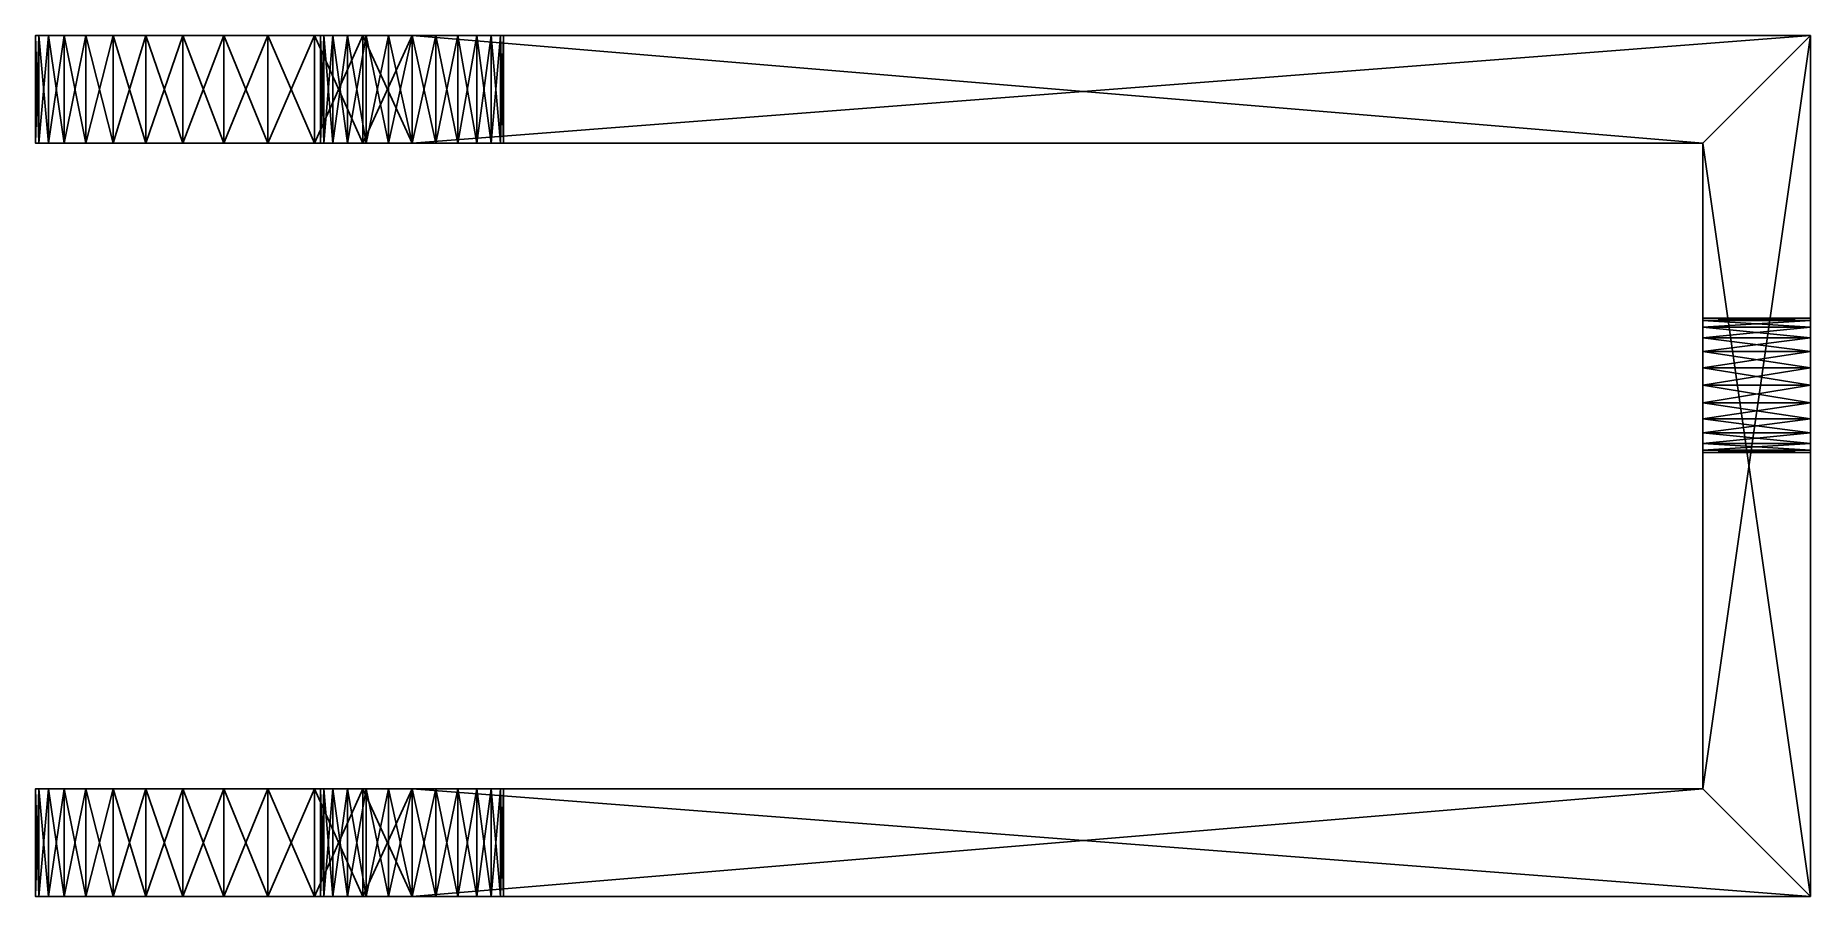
# Model space of a CAD drawing. Extents: x 0 to 33, y 0 to 16.
import ezdxf

# ---------------------------------------------------------------- set-up
doc = ezdxf.new("R2010")
doc.units = 0
doc.header["$LTSCALE"] = 25.4
doc.layers.get('0').update_dxf_attribs({"color": 13, "linetype": 'CONTINUOUS'})

msp = doc.modelspace()

# ---------------------------------------------------------------- linework, layer by layer
at = {"color": 0}
for p, q in [((0, 16, 7), (0, 14, 7)), ((0, 16, 7), (0, 14, 7)), ((0.06, 16, 7.914), (0.06, 14, 7.914)), ((0.06, 16, 6.086), (0.06, 14, 6.086)), ((0.06, 16, 7.914), (0.06, 14, 7.914)), ((0.06, 16, 6.086), (0.06, 14, 6.086)), ((0.239, 16, 8.812), (0.239, 14, 8.812)), ((0.239, 16, 8.812), (0.239, 14, 8.812)), ((0.239, 16, 5.188), (0.239, 14, 5.188)), ((0.239, 16, 5.188), (0.239, 14, 5.188)), ((0.533, 16, 9.679), (0.533, 14, 9.679)), ((0.533, 16, 9.679), (0.533, 14, 9.679)), ((0.533, 16, 4.321), (0.533, 14, 4.321)), ((0.533, 16, 4.321), (0.533, 14, 4.321)), ((0.938, 16, 10.5), (0.938, 14, 10.5)), ((0.938, 16, 3.5), (0.938, 14, 3.5)), ((0.938, 16, 10.5), (0.938, 14, 10.5)), ((0.938, 16, 3.5), (0.938, 14, 3.5)), ((1.447, 16, 11.261), (1.447, 14, 11.261)), ((1.447, 16, 11.261), (1.447, 14, 11.261)), ((1.447, 16, 2.739), (1.447, 14, 2.739)), ((1.447, 16, 2.739), (1.447, 14, 2.739)), ((2.05, 16, 11.95), (2.05, 14, 11.95)), ((2.05, 16, 11.95), (2.05, 14, 11.95)), ((2.05, 16, 2.05), (2.05, 14, 2.05)), ((2.05, 16, 2.05), (2.05, 14, 2.05)), ((2.739, 16, 12.553), (2.739, 14, 12.553)), ((2.739, 16, 12.553), (2.739, 14, 12.553)), ((2.739, 16, 1.447), (2.739, 14, 1.447)), ((2.739, 16, 1.447), (2.739, 14, 1.447)), ((3.5, 16, 13.062), (3.5, 14, 13.062)), ((3.5, 16, 13.062), (3.5, 14, 13.062)), ((3.5, 16, 0.938), (3.5, 14, 0.938)), ((3.5, 16, 0.938), (3.5, 14, 0.938)), ((4.321, 16, 13.467), (4.321, 14, 13.467)), ((4.321, 16, 13.467), (4.321, 14, 13.467)), ((4.321, 16, 0.533), (4.321, 14, 0.533)), ((4.321, 16, 0.533), (4.321, 14, 0.533)), ((5.188, 16, 13.761), (5.188, 14, 13.761)), ((5.188, 16, 13.761), (5.188, 14, 13.761)), ((5.188, 16, 0.239), (5.188, 14, 0.239)), ((5.188, 16, 0.239), (5.188, 14, 0.239)), ((5.3, 16, 7), (5.3, 14, 7)), ((5.3, 16, 7), (5.3, 14, 7)), ((5.358, 16, 6.56), (5.358, 14, 6.56)), ((5.358, 16, 7.44), (5.358, 14, 7.44)), ((5.358, 16, 7.44), (5.358, 14, 7.44)), ((5.358, 16, 6.56), (5.358, 14, 6.56)), ((5.528, 16, 7.85), (5.528, 14, 7.85)), ((5.528, 16, 7.85), (5.528, 14, 7.85)), ((5.528, 16, 6.15), (5.528, 14, 6.15)), ((5.528, 16, 6.15), (5.528, 14, 6.15)), ((5.798, 16, 8.202), (5.798, 14, 8.202)), ((5.798, 16, 8.202), (5.798, 14, 8.202)), ((5.798, 16, 5.798), (5.798, 14, 5.798)), ((5.798, 16, 5.798), (5.798, 14, 5.798)), ((6.086, 16, 13.94), (6.086, 14, 13.94)), ((6.086, 16, 13.94), (6.086, 14, 13.94)), ((6.086, 16, 0.06), (6.086, 14, 0.06)), ((6.086, 16, 0.06), (6.086, 14, 0.06)), ((6.15, 16, 8.472), (6.15, 14, 8.472)), ((6.15, 16, 5.528), (6.15, 14, 5.528)), ((6.15, 16, 8.472), (6.15, 14, 8.472)), ((6.15, 16, 5.528), (6.15, 14, 5.528)), ((6.56, 16, 5.358), (6.56, 14, 5.358)), ((6.56, 16, 8.642), (6.56, 14, 8.642)), ((6.56, 16, 5.358), (6.56, 14, 5.358)), ((6.56, 16, 8.642), (6.56, 14, 8.642)), ((7, 16, 14), (7, 14, 14)), ((7, 16), (7, 14)), ((7, 16), (33, 16)), ((7, 16), (7, 14)), ((7, 16, 5.3), (7, 14, 5.3)), ((7, 16, 8.7), (7, 14, 8.7)), ((7, 16, 14), (33, 16, 14)), ((7, 16), (33, 16)), ((7, 16, 8.7), (7, 14, 8.7)), ((7, 16, 5.3), (7, 14, 5.3)), ((7, 16, 14), (33, 16, 14)), ((7, 16, 14), (7, 14, 14)), ((7.44, 16, 8.642), (7.44, 14, 8.642)), ((7.44, 16, 8.642), (7.44, 14, 8.642)), ((7.44, 16, 5.358), (7.44, 14, 5.358)), ((7.44, 16, 5.358), (7.44, 14, 5.358)), ((7.85, 16, 8.472), (7.85, 14, 8.472)), ((7.85, 16, 8.472), (7.85, 14, 8.472)), ((7.85, 16, 5.528), (7.85, 14, 5.528)), ((7.85, 16, 5.528), (7.85, 14, 5.528)), ((8.202, 16, 8.202), (8.202, 14, 8.202)), ((8.202, 16, 5.798), (8.202, 14, 5.798)), ((8.202, 16, 5.798), (8.202, 14, 5.798)), ((8.202, 16, 8.202), (8.202, 14, 8.202)), ((8.472, 16, 7.85), (8.472, 14, 7.85)), ((8.472, 16, 6.15), (8.472, 14, 6.15)), ((8.472, 16, 6.15), (8.472, 14, 6.15)), ((8.472, 16, 7.85), (8.472, 14, 7.85)), ((8.642, 16, 7.44), (8.642, 14, 7.44)), ((8.642, 16, 7.44), (8.642, 14, 7.44)), ((8.642, 16, 6.56), (8.642, 14, 6.56)), ((8.642, 16, 6.56), (8.642, 14, 6.56)), ((8.7, 16, 7), (8.7, 14, 7)), ((8.7, 16, 7), (8.7, 14, 7)), ((33, 16), (33, 0)), ((33, 16, 14), (33, 9.5, 14)), ((33, 16), (33, 0)), ((33, 16), (33, 16, 14)), ((33, 16), (33, 16, 14)), ((33, 16, 14), (33, 9.5, 14)), ((31, 14), (7, 14)), ((31, 14), (7, 14)), ((31, 14, 14), (7, 14, 14)), ((31, 14, 14), (7, 14, 14)), ((31, 2), (31, 14)), ((31, 14), (31, 14, 14)), ((31, 2), (31, 14)), ((31, 2, 14), (31, 14, 14)), ((31, 14), (31, 14, 14)), ((31, 2, 14), (31, 14, 14)), ((33, 10.75, 7), (31, 10.75, 7)), ((33, 10.75, 7), (31, 10.75, 7)), ((33, 10.707, 6.676), (31, 10.707, 6.676)), ((33, 10.707, 7.324), (31, 10.707, 7.324)), ((33, 10.707, 7.324), (31, 10.707, 7.324)), ((33, 10.707, 6.676), (31, 10.707, 6.676)), ((33, 10.583, 7.625), (31, 10.583, 7.625)), ((33, 10.583, 6.375), (31, 10.583, 6.375)), ((33, 10.583, 7.625), (31, 10.583, 7.625)), ((33, 10.583, 6.375), (31, 10.583, 6.375)), ((33, 10.384, 7.884), (31, 10.384, 7.884)), ((33, 10.384, 7.884), (31, 10.384, 7.884)), ((33, 10.384, 6.116), (31, 10.384, 6.116)), ((33, 10.384, 6.116), (31, 10.384, 6.116)), ((33, 10.125, 8.083), (31, 10.125, 8.083)), ((33, 10.125, 5.917), (31, 10.125, 5.917)), ((33, 10.125, 5.917), (31, 10.125, 5.917)), ((33, 10.125, 8.083), (31, 10.125, 8.083)), ((33, 9.824, 8.207), (31, 9.824, 8.207)), ((33, 9.824, 5.793), (31, 9.824, 5.793)), ((33, 9.824, 5.793), (31, 9.824, 5.793)), ((33, 9.824, 8.207), (31, 9.824, 8.207)), ((33, 9.5, 8.25), (31, 9.5, 8.25)), ((33, 9.5, 5.75), (31, 9.5, 5.75)), ((33, 9.5, 5.75), (31, 9.5, 5.75)), ((33, 9.5, 8.25), (31, 9.5, 8.25)), ((33, 9.5, 14.035), (33, 9.5, 14)), ((33, 9.5, 14), (33, 0, 14)), ((33, 9.5, 14), (33, 0, 14)), ((33, 9.176, 5.793), (31, 9.176, 5.793)), ((33, 9.176, 8.207), (31, 9.176, 8.207)), ((33, 9.176, 5.793), (31, 9.176, 5.793)), ((33, 9.176, 8.207), (31, 9.176, 8.207)), ((33, 8.875, 5.917), (31, 8.875, 5.917)), ((33, 8.875, 5.917), (31, 8.875, 5.917)), ((33, 8.875, 8.083), (31, 8.875, 8.083)), ((33, 8.875, 8.083), (31, 8.875, 8.083)), ((33, 8.616, 6.116), (31, 8.616, 6.116)), ((33, 8.616, 7.884), (31, 8.616, 7.884)), ((33, 8.616, 6.116), (31, 8.616, 6.116)), ((33, 8.616, 7.884), (31, 8.616, 7.884)), ((33, 8.417, 6.375), (31, 8.417, 6.375)), ((33, 8.417, 6.375), (31, 8.417, 6.375)), ((33, 8.417, 7.625), (31, 8.417, 7.625)), ((33, 8.417, 7.625), (31, 8.417, 7.625)), ((33, 8.293, 7.324), (31, 8.293, 7.324)), ((33, 8.293, 6.676), (31, 8.293, 6.676)), ((33, 8.293, 7.324), (31, 8.293, 7.324)), ((33, 8.293, 6.676), (31, 8.293, 6.676)), ((33, 8.25, 7), (31, 8.25, 7)), ((33, 8.25, 7), (31, 8.25, 7)), ((0, 0, 7), (0, 2, 7)), ((0, 0, 7), (0, 2, 7)), ((0.06, 0, 6.086), (0.06, 2, 6.086)), ((0.06, 0, 6.086), (0.06, 2, 6.086)), ((0.06, 0, 7.914), (0.06, 2, 7.914)), ((0.06, 0, 7.914), (0.06, 2, 7.914)), ((0.239, 0, 5.188), (0.239, 2, 5.188)), ((0.239, 0, 8.812), (0.239, 2, 8.812)), ((0.239, 0, 8.812), (0.239, 2, 8.812)), ((0.239, 0, 5.188), (0.239, 2, 5.188)), ((0.533, 0, 4.321), (0.533, 2, 4.321)), ((0.533, 0, 9.679), (0.533, 2, 9.679)), ((0.533, 0, 9.679), (0.533, 2, 9.679)), ((0.533, 0, 4.321), (0.533, 2, 4.321)), ((0.938, 0, 3.5), (0.938, 2, 3.5)), ((0.938, 0, 10.5), (0.938, 2, 10.5)), ((0.938, 0, 10.5), (0.938, 2, 10.5)), ((0.938, 0, 3.5), (0.938, 2, 3.5)), ((1.447, 0, 11.261), (1.447, 2, 11.261)), ((1.447, 0, 11.261), (1.447, 2, 11.261)), ((1.447, 0, 2.739), (1.447, 2, 2.739)), ((1.447, 0, 2.739), (1.447, 2, 2.739)), ((2.05, 0, 11.95), (2.05, 2, 11.95)), ((2.05, 0, 2.05), (2.05, 2, 2.05)), ((2.05, 0, 11.95), (2.05, 2, 11.95)), ((2.05, 0, 2.05), (2.05, 2, 2.05)), ((2.739, 0, 1.447), (2.739, 2, 1.447)), ((2.739, 0, 12.553), (2.739, 2, 12.553)), ((2.739, 0, 12.553), (2.739, 2, 12.553)), ((2.739, 0, 1.447), (2.739, 2, 1.447)), ((3.5, 0, 0.938), (3.5, 2, 0.938)), ((3.5, 0, 13.062), (3.5, 2, 13.062)), ((3.5, 0, 13.062), (3.5, 2, 13.062)), ((3.5, 0, 0.938), (3.5, 2, 0.938)), ((4.321, 0, 13.467), (4.321, 2, 13.467)), ((4.321, 0, 13.467), (4.321, 2, 13.467)), ((4.321, 0, 0.533), (4.321, 2, 0.533)), ((4.321, 0, 0.533), (4.321, 2, 0.533)), ((5.188, 0, 13.761), (5.188, 2, 13.761)), ((5.188, 0, 0.239), (5.188, 2, 0.239)), ((5.188, 0, 13.761), (5.188, 2, 13.761)), ((5.188, 0, 0.239), (5.188, 2, 0.239)), ((5.3, 0, 7), (5.3, 2, 7)), ((5.3, 0, 7), (5.3, 2, 7)), ((5.358, 0, 6.56), (5.358, 2, 6.56)), ((5.358, 0, 6.56), (5.358, 2, 6.56)), ((5.358, 0, 7.44), (5.358, 2, 7.44)), ((5.358, 0, 7.44), (5.358, 2, 7.44)), ((5.528, 0, 6.15), (5.528, 2, 6.15)), ((5.528, 0, 7.85), (5.528, 2, 7.85)), ((5.528, 0, 7.85), (5.528, 2, 7.85)), ((5.528, 0, 6.15), (5.528, 2, 6.15)), ((5.798, 0, 8.202), (5.798, 2, 8.202)), ((5.798, 0, 8.202), (5.798, 2, 8.202)), ((5.798, 0, 5.798), (5.798, 2, 5.798)), ((5.798, 0, 5.798), (5.798, 2, 5.798)), ((6.086, 0, 0.06), (6.086, 2, 0.06)), ((6.086, 0, 0.06), (6.086, 2, 0.06)), ((6.086, 0, 13.94), (6.086, 2, 13.94)), ((6.086, 0, 13.94), (6.086, 2, 13.94)), ((6.15, 0, 8.472), (6.15, 2, 8.472)), ((6.15, 0, 8.472), (6.15, 2, 8.472)), ((6.15, 0, 5.528), (6.15, 2, 5.528)), ((6.15, 0, 5.528), (6.15, 2, 5.528)), ((6.56, 0, 8.642), (6.56, 2, 8.642)), ((6.56, 0, 8.642), (6.56, 2, 8.642)), ((6.56, 0, 5.358), (6.56, 2, 5.358)), ((6.56, 0, 5.358), (6.56, 2, 5.358)), ((7, 0), (7, 2)), ((7, 2), (31, 2)), ((7, 0), (7, 2)), ((7, 0, 14), (7, 2, 14)), ((7, 0, 5.3), (7, 2, 5.3)), ((7, 0, 8.7), (7, 2, 8.7)), ((7, 2), (31, 2)), ((7, 2, 14), (31, 2, 14)), ((7, 0, 8.7), (7, 2, 8.7)), ((7, 0, 5.3), (7, 2, 5.3)), ((7, 2, 14), (31, 2, 14)), ((7, 0, 14), (7, 2, 14)), ((7.44, 0, 5.358), (7.44, 2, 5.358)), ((7.44, 0, 8.642), (7.44, 2, 8.642)), ((7.44, 0, 8.642), (7.44, 2, 8.642)), ((7.44, 0, 5.358), (7.44, 2, 5.358)), ((7.85, 0, 8.472), (7.85, 2, 8.472)), ((7.85, 0, 8.472), (7.85, 2, 8.472)), ((7.85, 0, 5.528), (7.85, 2, 5.528)), ((7.85, 0, 5.528), (7.85, 2, 5.528)), ((8.202, 0, 8.202), (8.202, 2, 8.202)), ((8.202, 0, 8.202), (8.202, 2, 8.202)), ((8.202, 0, 5.798), (8.202, 2, 5.798)), ((8.202, 0, 5.798), (8.202, 2, 5.798)), ((8.472, 0, 7.85), (8.472, 2, 7.85)), ((8.472, 0, 7.85), (8.472, 2, 7.85)), ((8.472, 0, 6.15), (8.472, 2, 6.15)), ((8.472, 0, 6.15), (8.472, 2, 6.15)), ((8.642, 0, 6.56), (8.642, 2, 6.56)), ((8.642, 0, 7.44), (8.642, 2, 7.44)), ((8.642, 0, 7.44), (8.642, 2, 7.44)), ((8.642, 0, 6.56), (8.642, 2, 6.56)), ((8.7, 0, 7), (8.7, 2, 7)), ((8.7, 0, 7), (8.7, 2, 7)), ((31, 2), (31, 2, 14)), ((31, 2), (31, 2, 14)), ((33, 0), (7, 0)), ((33, 0), (7, 0)), ((33, 0, 14), (7, 0, 14)), ((33, 0, 14), (7, 0, 14)), ((33, 0), (33, 0, 14)), ((33, 0), (33, 0, 14))]:
    msp.add_line(p, q, dxfattribs=at)
at = {"color": 0, "extrusion": (0, -1, 0)}
for centre in [(7, 7, -16), (7, 7, -16), (7, 7, -16), (7, 7, -16), (7, 7, -16), (7, 7, -16), (7, 7, -16), (7, 7, -16), (7, 7, -16), (7, 7, -16), (7, 7, -16), (7, 7, -16), (7, 7, -16), (7, 7, -16), (7, 7, -16), (7, 7, -16), (7, 7, -16), (7, 7, -16), (7, 7, -16), (7, 7, -16), (7, 7, -16), (7, 7, -16), (7, 7, -16), (7, 7, -16), (7, 7, -16), (7, 7, -14), (7, 7, -14), (7, 7, -14), (7, 7, -14), (7, 7, -14), (7, 7, -14), (7, 7, -14), (7, 7, -14), (7, 7, -14), (7, 7, -14), (7, 7, -14), (7, 7, -14), (7, 7, -14), (7, 7, -14), (7, 7, -14), (7, 7, -14), (7, 7, -14), (7, 7, -14), (7, 7, -14), (7, 7, -14), (7, 7, -14), (7, 7, -14), (7, 7, -14), (7, 7, -14), (7, 7, -14), (7, 7, -2), (7, 7, -2), (7, 7, -2), (7, 7, -2), (7, 7, -2), (7, 7, -2), (7, 7, -2), (7, 7, -2), (7, 7, -2), (7, 7, -2), (7, 7, -2), (7, 7, -2), (7, 7, -2), (7, 7, -2), (7, 7, -2), (7, 7, -2), (7, 7, -2), (7, 7, -2), (7, 7, -2), (7, 7, -2), (7, 7, -2), (7, 7, -2), (7, 7, -2), (7, 7, -2), (7, 7, -2), (7, 7), (7, 7), (7, 7), (7, 7), (7, 7), (7, 7), (7, 7), (7, 7), (7, 7), (7, 7), (7, 7), (7, 7), (7, 7), (7, 7), (7, 7), (7, 7), (7, 7), (7, 7), (7, 7), (7, 7), (7, 7), (7, 7), (7, 7), (7, 7), (7, 7)]:
    msp.add_circle(centre, 1.7, dxfattribs=at)
at = {"color": 0, "extrusion": (-1, 0, 0)}
for centre in [(-9.5, 7, -31), (-9.5, 7, -31), (-9.5, 7, -31), (-9.5, 7, -31), (-9.5, 7, -31), (-9.5, 7, -31), (-9.5, 7, -31), (-9.5, 7, -31), (-9.5, 7, -31), (-9.5, 7, -31), (-9.5, 7, -31), (-9.5, 7, -31), (-9.5, 7, -31), (-9.5, 7, -31), (-9.5, 7, -31), (-9.5, 7, -31), (-9.5, 7, -31), (-9.5, 7, -31), (-9.5, 7, -31), (-9.5, 7, -31), (-9.5, 7, -31), (-9.5, 7, -31), (-9.5, 7, -31), (-9.5, 7, -31), (-9.5, 7, -31), (-9.5, 7, -33), (-9.5, 7, -33), (-9.5, 7, -33), (-9.5, 7, -33), (-9.5, 7, -33), (-9.5, 7, -33), (-9.5, 7, -33), (-9.5, 7, -33), (-9.5, 7, -33), (-9.5, 7, -33), (-9.5, 7, -33), (-9.5, 7, -33), (-9.5, 7, -33), (-9.5, 7, -33), (-9.5, 7, -33), (-9.5, 7, -33), (-9.5, 7, -33), (-9.5, 7, -33), (-9.5, 7, -33), (-9.5, 7, -33), (-9.5, 7, -33), (-9.5, 7, -33), (-9.5, 7, -33), (-9.5, 7, -33), (-9.5, 7, -33)]:
    msp.add_circle(centre, 1.25, dxfattribs=at)
at = {"color": 0, "extrusion": (0, -1, 0)}
for centre, start, end in [((7, 7, -16), 90, 180), ((7, 7, -16), 90, 180), ((7, 7, -16), 90, 180), ((7, 7, -16), 90, 180), ((7, 7, -16), 90, 180), ((7, 7, -16), 90, 180), ((7, 7, -16), 90, 180), ((7, 7, -16), 90, 180), ((7, 7, -16), 90, 180), ((7, 7, -16), 180, 270), ((7, 7, -16), 90, 180), ((7, 7, -16), 90, 180), ((7, 7, -16), 180, 270), ((7, 7, -16), 180, 270), ((7, 7, -16), 180, 270), ((7, 7, -16), 180, 270), ((7, 7, -16), 180, 270), ((7, 7, -16), 180, 270), ((7, 7, -16), 180, 270), ((7, 7, -16), 180, 270), ((7, 7, -16), 180, 270), ((7, 7, -16), 180, 270), ((7, 7, -16), 90, 180), ((7, 7, -16), 180, 270), ((7, 7, -16), 180, 270), ((7, 7, -16), 90, 180), ((7, 7, -16), 180, 270), ((7, 7, -14), 90, 180), ((7, 7, -14), 90, 180), ((7, 7, -14), 90, 180), ((7, 7, -14), 90, 180), ((7, 7, -14), 90, 180), ((7, 7, -14), 90, 180), ((7, 7, -14), 90, 180), ((7, 7, -14), 90, 180), ((7, 7, -14), 90, 180), ((7, 7, -14), 180, 270), ((7, 7, -14), 90, 180), ((7, 7, -14), 180, 270), ((7, 7, -14), 90, 180), ((7, 7, -14), 90, 180), ((7, 7, -14), 180, 270), ((7, 7, -14), 180, 270), ((7, 7, -14), 180, 270), ((7, 7, -14), 180, 270), ((7, 7, -14), 180, 270), ((7, 7, -14), 180, 270), ((7, 7, -14), 180, 270), ((7, 7, -14), 180, 270), ((7, 7, -14), 180, 270), ((7, 7, -14), 180, 270), ((7, 7, -14), 90, 180), ((7, 7, -14), 180, 270), ((7, 7, -2), 180, 270), ((7, 7, -2), 90, 180), ((7, 7, -2), 90, 180), ((7, 7, -2), 180, 270), ((7, 7, -2), 180, 270), ((7, 7, -2), 90, 180), ((7, 7, -2), 90, 180), ((7, 7, -2), 90, 180), ((7, 7, -2), 90, 180), ((7, 7, -2), 180, 270), ((7, 7, -2), 180, 270), ((7, 7, -2), 180, 270), ((7, 7, -2), 180, 270), ((7, 7, -2), 90, 180), ((7, 7, -2), 90, 180), ((7, 7, -2), 180, 270), ((7, 7, -2), 90, 180), ((7, 7, -2), 90, 180), ((7, 7, -2), 180, 270), ((7, 7, -2), 90, 180), ((7, 7, -2), 180, 270), ((7, 7, -2), 180, 270), ((7, 7, -2), 90, 180), ((7, 7, -2), 180, 270), ((7, 7, -2), 180, 270), ((7, 7, -2), 90, 180), ((7, 7), 180, 270), ((7, 7), 90, 180), ((7, 7), 90, 180), ((7, 7), 180, 270), ((7, 7), 180, 270), ((7, 7), 90, 180), ((7, 7), 180, 270), ((7, 7), 90, 180), ((7, 7), 90, 180), ((7, 7), 90, 180), ((7, 7), 90, 180), ((7, 7), 90, 180), ((7, 7), 180, 270), ((7, 7), 180, 270), ((7, 7), 180, 270), ((7, 7), 180, 270), ((7, 7), 90, 180), ((7, 7), 90, 180), ((7, 7), 180, 270), ((7, 7), 90, 180), ((7, 7), 90, 180), ((7, 7), 180, 270), ((7, 7), 90, 180), ((7, 7), 180, 270), ((7, 7), 180, 270), ((7, 7), 90, 180), ((7, 7), 180, 270)]:
    msp.add_arc(centre, 7, start, end, dxfattribs=at)

# ---------------------------------------------------------------- meshes
at = {"color": 0}
mesh = msp.add_polyface(dxfattribs=at)
corners = [(0, 16, 7), (0.06, 14, 6.086), (0, 14, 7), (0.06, 16, 6.086)]
mesh.append_faces([[corners[k] for k in face] for face in [(0, 1, 2), (1, 0, 3)]], dxfattribs={"vtx0": -1, "color": 0})
mesh = msp.add_polyface(dxfattribs=at)
corners = [(0.06, 16, 7.914), (0, 14, 7), (0.06, 14, 7.914), (0, 16, 7)]
mesh.append_faces([[corners[k] for k in face] for face in [(0, 1, 2), (1, 0, 3)]], dxfattribs={"vtx0": -1, "color": 0})
mesh = msp.add_polyface(dxfattribs=at)
corners = [(0.06, 16, 6.086), (7, 16, 5.3), (0.239, 16, 5.188), (6.56, 16, 5.358), (6.15, 16, 5.528), (5.798, 16, 5.798), (5.528, 16, 6.15), (0, 16, 7), (5.358, 16, 6.56), (5.3, 16, 7), (0.06, 16, 7.914), (5.358, 16, 7.44), (5.528, 16, 7.85), (5.798, 16, 8.202), (0.239, 16, 8.812), (6.15, 16, 8.472), (6.56, 16, 8.642), (7, 16, 8.7), (6.086, 16, 0.06), (33, 16), (7, 16), (33, 16, 14), (5.188, 16, 0.239), (4.321, 16, 0.533), (3.5, 16, 0.938), (2.739, 16, 1.447), (2.05, 16, 2.05), (1.447, 16, 2.739), (7.44, 16, 5.358), (0.938, 16, 3.5), (0.533, 16, 4.321), (7.85, 16, 5.528), (8.202, 16, 5.798), (8.472, 16, 6.15), (8.642, 16, 6.56), (8.7, 16, 7), (8.642, 16, 7.44), (8.472, 16, 7.85), (8.202, 16, 8.202), (7.85, 16, 8.472), (7.44, 16, 8.642), (0.533, 16, 9.679), (0.938, 16, 10.5), (1.447, 16, 11.261), (2.05, 16, 11.95), (2.739, 16, 12.553), (3.5, 16, 13.062), (4.321, 16, 13.467), (5.188, 16, 13.761), (6.086, 16, 13.94), (7, 16, 14)]
mesh.append_faces([[corners[k] for k in face] for face in [(18, 19, 20), (21, 49, 50)]], dxfattribs={"vtx0": -1, "color": 0})
mesh.append_faces([[corners[k] for k in face] for face in [(0, 1, 2), (1, 0, 3), (3, 0, 4), (4, 0, 5), (5, 0, 6), (6, 7, 8), (8, 7, 9), (9, 10, 11), (11, 10, 12), (12, 10, 13), (13, 14, 15), (15, 14, 16), (16, 14, 17), (19, 18, 21), (28, 30, 1)]], dxfattribs={"vtx0": -1, "vtx1": -1, "color": 0})
mesh.append_faces([[corners[k] for k in face] for face in [(21, 27, 28), (21, 17, 14)]], dxfattribs={"vtx0": -1, "vtx1": -1, "vtx2": -1, "color": 0})
mesh.append_faces([[corners[k] for k in face] for face in [(6, 0, 7), (9, 7, 10), (13, 10, 14), (21, 18, 22), (21, 22, 23), (21, 23, 24), (21, 24, 25), (21, 25, 26), (21, 26, 27), (28, 27, 29), (28, 29, 30), (1, 30, 2), (21, 28, 31), (21, 31, 32), (21, 32, 33), (21, 33, 34), (21, 34, 35), (21, 35, 36), (21, 36, 37), (21, 37, 38), (21, 38, 39), (21, 39, 40), (21, 40, 17), (21, 14, 41), (21, 41, 42), (21, 42, 43), (21, 43, 44), (21, 44, 45), (21, 45, 46), (21, 46, 47), (21, 47, 48), (21, 48, 49)]], dxfattribs={"vtx0": -1, "vtx2": -1, "color": 0})
mesh = msp.add_polyface(dxfattribs=at)
corners = [(0.239, 16, 8.812), (0.06, 14, 7.914), (0.239, 14, 8.812), (0.06, 16, 7.914)]
mesh.append_faces([[corners[k] for k in face] for face in [(0, 1, 2), (1, 0, 3)]], dxfattribs={"vtx0": -1, "color": 0})
mesh = msp.add_polyface(dxfattribs=at)
corners = [(0.06, 16, 6.086), (0.239, 14, 5.188), (0.06, 14, 6.086), (0.239, 16, 5.188)]
mesh.append_faces([[corners[k] for k in face] for face in [(0, 1, 2), (1, 0, 3)]], dxfattribs={"vtx0": -1, "color": 0})
mesh = msp.add_polyface(dxfattribs=at)
corners = [(0.533, 16, 9.679), (0.239, 14, 8.812), (0.533, 14, 9.679), (0.239, 16, 8.812)]
mesh.append_faces([[corners[k] for k in face] for face in [(0, 1, 2), (1, 0, 3)]], dxfattribs={"vtx0": -1, "color": 0})
mesh = msp.add_polyface(dxfattribs=at)
corners = [(0.239, 16, 5.188), (0.533, 14, 4.321), (0.239, 14, 5.188), (0.533, 16, 4.321)]
mesh.append_faces([[corners[k] for k in face] for face in [(0, 1, 2), (1, 0, 3)]], dxfattribs={"vtx0": -1, "color": 0})
mesh = msp.add_polyface(dxfattribs=at)
corners = [(0.938, 16, 10.5), (0.533, 14, 9.679), (0.938, 14, 10.5), (0.533, 16, 9.679)]
mesh.append_faces([[corners[k] for k in face] for face in [(0, 1, 2), (1, 0, 3)]], dxfattribs={"vtx0": -1, "color": 0})
mesh = msp.add_polyface(dxfattribs=at)
corners = [(0.533, 16, 4.321), (0.938, 14, 3.5), (0.533, 14, 4.321), (0.938, 16, 3.5)]
mesh.append_faces([[corners[k] for k in face] for face in [(0, 1, 2), (1, 0, 3)]], dxfattribs={"vtx0": -1, "color": 0})
mesh = msp.add_polyface(dxfattribs=at)
corners = [(1.447, 16, 11.261), (0.938, 14, 10.5), (1.447, 14, 11.261), (0.938, 16, 10.5)]
mesh.append_faces([[corners[k] for k in face] for face in [(0, 1, 2), (1, 0, 3)]], dxfattribs={"vtx0": -1, "color": 0})
mesh = msp.add_polyface(dxfattribs=at)
corners = [(0.938, 16, 3.5), (1.447, 14, 2.739), (0.938, 14, 3.5), (1.447, 16, 2.739)]
mesh.append_faces([[corners[k] for k in face] for face in [(0, 1, 2), (1, 0, 3)]], dxfattribs={"vtx0": -1, "color": 0})
mesh = msp.add_polyface(dxfattribs=at)
corners = [(2.05, 16, 11.95), (1.447, 14, 11.261), (2.05, 14, 11.95), (1.447, 16, 11.261)]
mesh.append_faces([[corners[k] for k in face] for face in [(0, 1, 2), (1, 0, 3)]], dxfattribs={"vtx0": -1, "color": 0})
mesh = msp.add_polyface(dxfattribs=at)
corners = [(1.447, 16, 2.739), (2.05, 14, 2.05), (1.447, 14, 2.739), (2.05, 16, 2.05)]
mesh.append_faces([[corners[k] for k in face] for face in [(0, 1, 2), (1, 0, 3)]], dxfattribs={"vtx0": -1, "color": 0})
mesh = msp.add_polyface(dxfattribs=at)
corners = [(2.739, 14, 12.553), (2.05, 16, 11.95), (2.05, 14, 11.95), (2.739, 16, 12.553)]
mesh.append_faces([[corners[k] for k in face] for face in [(0, 1, 2), (1, 0, 3)]], dxfattribs={"vtx0": -1, "color": 0})
mesh = msp.add_polyface(dxfattribs=at)
corners = [(2.739, 16, 1.447), (2.05, 14, 2.05), (2.05, 16, 2.05), (2.739, 14, 1.447)]
mesh.append_faces([[corners[k] for k in face] for face in [(0, 1, 2), (1, 0, 3)]], dxfattribs={"vtx0": -1, "color": 0})
mesh = msp.add_polyface(dxfattribs=at)
corners = [(3.5, 14, 13.062), (2.739, 16, 12.553), (2.739, 14, 12.553), (3.5, 16, 13.062)]
mesh.append_faces([[corners[k] for k in face] for face in [(0, 1, 2), (1, 0, 3)]], dxfattribs={"vtx0": -1, "color": 0})
mesh = msp.add_polyface(dxfattribs=at)
corners = [(3.5, 16, 0.938), (2.739, 14, 1.447), (2.739, 16, 1.447), (3.5, 14, 0.938)]
mesh.append_faces([[corners[k] for k in face] for face in [(0, 1, 2), (1, 0, 3)]], dxfattribs={"vtx0": -1, "color": 0})
mesh = msp.add_polyface(dxfattribs=at)
corners = [(4.321, 14, 13.467), (3.5, 16, 13.062), (3.5, 14, 13.062), (4.321, 16, 13.467)]
mesh.append_faces([[corners[k] for k in face] for face in [(0, 1, 2), (1, 0, 3)]], dxfattribs={"vtx0": -1, "color": 0})
mesh = msp.add_polyface(dxfattribs=at)
corners = [(4.321, 16, 0.533), (3.5, 14, 0.938), (3.5, 16, 0.938), (4.321, 14, 0.533)]
mesh.append_faces([[corners[k] for k in face] for face in [(0, 1, 2), (1, 0, 3)]], dxfattribs={"vtx0": -1, "color": 0})
mesh = msp.add_polyface(dxfattribs=at)
corners = [(5.188, 14, 13.761), (4.321, 16, 13.467), (4.321, 14, 13.467), (5.188, 16, 13.761)]
mesh.append_faces([[corners[k] for k in face] for face in [(0, 1, 2), (1, 0, 3)]], dxfattribs={"vtx0": -1, "color": 0})
mesh = msp.add_polyface(dxfattribs=at)
corners = [(5.188, 16, 0.239), (4.321, 14, 0.533), (4.321, 16, 0.533), (5.188, 14, 0.239)]
mesh.append_faces([[corners[k] for k in face] for face in [(0, 1, 2), (1, 0, 3)]], dxfattribs={"vtx0": -1, "color": 0})
mesh = msp.add_polyface(dxfattribs=at)
corners = [(6.086, 14, 13.94), (5.188, 16, 13.761), (5.188, 14, 13.761), (6.086, 16, 13.94)]
mesh.append_faces([[corners[k] for k in face] for face in [(0, 1, 2), (1, 0, 3)]], dxfattribs={"vtx0": -1, "color": 0})
mesh = msp.add_polyface(dxfattribs=at)
corners = [(6.086, 16, 0.06), (5.188, 14, 0.239), (5.188, 16, 0.239), (6.086, 14, 0.06)]
mesh.append_faces([[corners[k] for k in face] for face in [(0, 1, 2), (1, 0, 3)]], dxfattribs={"vtx0": -1, "color": 0})
mesh = msp.add_polyface(dxfattribs=at)
corners = [(5.358, 16, 6.56), (5.3, 14, 7), (5.358, 14, 6.56), (5.3, 16, 7)]
mesh.append_faces([[corners[k] for k in face] for face in [(0, 1, 2), (1, 0, 3)]], dxfattribs={"vtx0": -1, "color": 0})
mesh = msp.add_polyface(dxfattribs=at)
corners = [(5.3, 16, 7), (5.358, 14, 7.44), (5.3, 14, 7), (5.358, 16, 7.44)]
mesh.append_faces([[corners[k] for k in face] for face in [(0, 1, 2), (1, 0, 3)]], dxfattribs={"vtx0": -1, "color": 0})
mesh = msp.add_polyface(dxfattribs=at)
corners = [(5.358, 16, 7.44), (5.528, 14, 7.85), (5.358, 14, 7.44), (5.528, 16, 7.85)]
mesh.append_faces([[corners[k] for k in face] for face in [(0, 1, 2), (1, 0, 3)]], dxfattribs={"vtx0": -1, "color": 0})
mesh = msp.add_polyface(dxfattribs=at)
corners = [(5.528, 16, 6.15), (5.358, 14, 6.56), (5.528, 14, 6.15), (5.358, 16, 6.56)]
mesh.append_faces([[corners[k] for k in face] for face in [(0, 1, 2), (1, 0, 3)]], dxfattribs={"vtx0": -1, "color": 0})
mesh = msp.add_polyface(dxfattribs=at)
corners = [(5.528, 16, 7.85), (5.798, 14, 8.202), (5.528, 14, 7.85), (5.798, 16, 8.202)]
mesh.append_faces([[corners[k] for k in face] for face in [(0, 1, 2), (1, 0, 3)]], dxfattribs={"vtx0": -1, "color": 0})
mesh = msp.add_polyface(dxfattribs=at)
corners = [(5.798, 16, 5.798), (5.528, 14, 6.15), (5.798, 14, 5.798), (5.528, 16, 6.15)]
mesh.append_faces([[corners[k] for k in face] for face in [(0, 1, 2), (1, 0, 3)]], dxfattribs={"vtx0": -1, "color": 0})
mesh = msp.add_polyface(dxfattribs=at)
corners = [(6.15, 16, 8.472), (5.798, 14, 8.202), (5.798, 16, 8.202), (6.15, 14, 8.472)]
mesh.append_faces([[corners[k] for k in face] for face in [(0, 1, 2), (1, 0, 3)]], dxfattribs={"vtx0": -1, "color": 0})
mesh = msp.add_polyface(dxfattribs=at)
corners = [(6.15, 14, 5.528), (5.798, 16, 5.798), (5.798, 14, 5.798), (6.15, 16, 5.528)]
mesh.append_faces([[corners[k] for k in face] for face in [(0, 1, 2), (1, 0, 3)]], dxfattribs={"vtx0": -1, "color": 0})
mesh = msp.add_polyface(dxfattribs=at)
corners = [(7, 14, 14), (6.086, 16, 13.94), (6.086, 14, 13.94), (7, 16, 14)]
mesh.append_faces([[corners[k] for k in face] for face in [(0, 1, 2), (1, 0, 3)]], dxfattribs={"vtx0": -1, "color": 0})
mesh = msp.add_polyface(dxfattribs=at)
corners = [(7, 16), (6.086, 14, 0.06), (6.086, 16, 0.06), (7, 14)]
mesh.append_faces([[corners[k] for k in face] for face in [(0, 1, 2), (1, 0, 3)]], dxfattribs={"vtx0": -1, "color": 0})
mesh = msp.add_polyface(dxfattribs=at)
corners = [(6.56, 14, 5.358), (6.15, 16, 5.528), (6.15, 14, 5.528), (6.56, 16, 5.358)]
mesh.append_faces([[corners[k] for k in face] for face in [(0, 1, 2), (1, 0, 3)]], dxfattribs={"vtx0": -1, "color": 0})
mesh = msp.add_polyface(dxfattribs=at)
corners = [(6.56, 16, 8.642), (6.15, 14, 8.472), (6.15, 16, 8.472), (6.56, 14, 8.642)]
mesh.append_faces([[corners[k] for k in face] for face in [(0, 1, 2), (1, 0, 3)]], dxfattribs={"vtx0": -1, "color": 0})
mesh = msp.add_polyface(dxfattribs=at)
corners = [(7, 14, 5.3), (6.56, 16, 5.358), (6.56, 14, 5.358), (7, 16, 5.3)]
mesh.append_faces([[corners[k] for k in face] for face in [(0, 1, 2), (1, 0, 3)]], dxfattribs={"vtx0": -1, "color": 0})
mesh = msp.add_polyface(dxfattribs=at)
corners = [(7, 16, 8.7), (6.56, 14, 8.642), (6.56, 16, 8.642), (7, 14, 8.7)]
mesh.append_faces([[corners[k] for k in face] for face in [(0, 1, 2), (1, 0, 3)]], dxfattribs={"vtx0": -1, "color": 0})
mesh = msp.add_polyface(dxfattribs=at)
corners = [(33, 16), (7, 14), (7, 16), (31, 14), (31, 2), (7, 0), (7, 2), (33, 0)]
mesh.append_faces([[corners[k] for k in face] for face in [(0, 1, 2), (4, 5, 6)]], dxfattribs={"vtx0": -1, "color": 0})
mesh.append_faces([[corners[k] for k in face] for face in [(1, 0, 3), (3, 0, 4), (5, 4, 7), (7, 4, 0)]], dxfattribs={"vtx0": -1, "vtx1": -1, "color": 0})
mesh = msp.add_polyface(dxfattribs=at)
corners = [(7.44, 16, 8.642), (7, 14, 8.7), (7, 16, 8.7), (7.44, 14, 8.642)]
mesh.append_faces([[corners[k] for k in face] for face in [(0, 1, 2), (1, 0, 3)]], dxfattribs={"vtx0": -1, "color": 0})
mesh = msp.add_polyface(dxfattribs=at)
corners = [(7.44, 14, 5.358), (7, 16, 5.3), (7, 14, 5.3), (7.44, 16, 5.358)]
mesh.append_faces([[corners[k] for k in face] for face in [(0, 1, 2), (1, 0, 3)]], dxfattribs={"vtx0": -1, "color": 0})
mesh = msp.add_polyface(dxfattribs=at)
corners = [(33, 0, 14), (7, 2, 14), (7, 0, 14), (31, 2, 14), (31, 14, 14), (7, 16, 14), (7, 14, 14), (33, 16, 14), (33, 9.5, 14)]
mesh.append_faces([[corners[k] for k in face] for face in [(0, 1, 2), (4, 5, 6), (7, 0, 8)]], dxfattribs={"vtx0": -1, "color": 0})
mesh.append_faces([[corners[k] for k in face] for face in [(1, 0, 3), (3, 0, 4), (5, 4, 7)]], dxfattribs={"vtx0": -1, "vtx1": -1, "color": 0})
mesh.append_faces([[corners[k] for k in face] for face in [(7, 4, 0)]], dxfattribs={"vtx0": -1, "vtx1": -1, "vtx2": -1, "color": 0})
mesh = msp.add_polyface(dxfattribs=at)
corners = [(7.85, 16, 8.472), (7.44, 14, 8.642), (7.44, 16, 8.642), (7.85, 14, 8.472)]
mesh.append_faces([[corners[k] for k in face] for face in [(0, 1, 2), (1, 0, 3)]], dxfattribs={"vtx0": -1, "color": 0})
mesh = msp.add_polyface(dxfattribs=at)
corners = [(7.85, 14, 5.528), (7.44, 16, 5.358), (7.44, 14, 5.358), (7.85, 16, 5.528)]
mesh.append_faces([[corners[k] for k in face] for face in [(0, 1, 2), (1, 0, 3)]], dxfattribs={"vtx0": -1, "color": 0})
mesh = msp.add_polyface(dxfattribs=at)
corners = [(8.202, 16, 8.202), (7.85, 14, 8.472), (7.85, 16, 8.472), (8.202, 14, 8.202)]
mesh.append_faces([[corners[k] for k in face] for face in [(0, 1, 2), (1, 0, 3)]], dxfattribs={"vtx0": -1, "color": 0})
mesh = msp.add_polyface(dxfattribs=at)
corners = [(8.202, 14, 5.798), (7.85, 16, 5.528), (7.85, 14, 5.528), (8.202, 16, 5.798)]
mesh.append_faces([[corners[k] for k in face] for face in [(0, 1, 2), (1, 0, 3)]], dxfattribs={"vtx0": -1, "color": 0})
mesh = msp.add_polyface(dxfattribs=at)
corners = [(8.472, 16, 6.15), (8.202, 14, 5.798), (8.472, 14, 6.15), (8.202, 16, 5.798)]
mesh.append_faces([[corners[k] for k in face] for face in [(0, 1, 2), (1, 0, 3)]], dxfattribs={"vtx0": -1, "color": 0})
mesh = msp.add_polyface(dxfattribs=at)
corners = [(8.202, 16, 8.202), (8.472, 14, 7.85), (8.202, 14, 8.202), (8.472, 16, 7.85)]
mesh.append_faces([[corners[k] for k in face] for face in [(0, 1, 2), (1, 0, 3)]], dxfattribs={"vtx0": -1, "color": 0})
mesh = msp.add_polyface(dxfattribs=at)
corners = [(8.472, 16, 7.85), (8.642, 14, 7.44), (8.472, 14, 7.85), (8.642, 16, 7.44)]
mesh.append_faces([[corners[k] for k in face] for face in [(0, 1, 2), (1, 0, 3)]], dxfattribs={"vtx0": -1, "color": 0})
mesh = msp.add_polyface(dxfattribs=at)
corners = [(8.642, 16, 6.56), (8.472, 14, 6.15), (8.642, 14, 6.56), (8.472, 16, 6.15)]
mesh.append_faces([[corners[k] for k in face] for face in [(0, 1, 2), (1, 0, 3)]], dxfattribs={"vtx0": -1, "color": 0})
mesh = msp.add_polyface(dxfattribs=at)
corners = [(8.642, 16, 7.44), (8.7, 14, 7), (8.642, 14, 7.44), (8.7, 16, 7)]
mesh.append_faces([[corners[k] for k in face] for face in [(0, 1, 2), (1, 0, 3)]], dxfattribs={"vtx0": -1, "color": 0})
mesh = msp.add_polyface(dxfattribs=at)
corners = [(8.7, 16, 7), (8.642, 14, 6.56), (8.7, 14, 7), (8.642, 16, 6.56)]
mesh.append_faces([[corners[k] for k in face] for face in [(0, 1, 2), (1, 0, 3)]], dxfattribs={"vtx0": -1, "color": 0})
mesh = msp.add_polyface(dxfattribs=at)
corners = [(33, 0), (33, 8.616, 6.116), (33, 0, 14), (33, 16), (33, 8.417, 6.375), (33, 8.293, 6.676), (33, 8.25, 7), (33, 8.875, 5.917), (33, 9.176, 5.793), (33, 9.5, 5.75), (33, 9.824, 5.793), (33, 10.125, 5.917), (33, 10.384, 6.116), (33, 10.583, 6.375), (33, 10.707, 6.676), (33, 10.75, 7), (33, 8.293, 7.324), (33, 9.5, 14), (33, 8.417, 7.625), (33, 8.616, 7.884), (33, 8.875, 8.083), (33, 9.176, 8.207), (33, 9.5, 8.25), (33, 9.824, 8.207), (33, 16, 14), (33, 10.125, 8.083), (33, 10.384, 7.884), (33, 10.583, 7.625), (33, 10.707, 7.324)]
mesh.append_faces([[corners[k] for k in face] for face in [(0, 1, 2), (1, 3, 7), (7, 3, 8), (8, 3, 9), (9, 3, 10), (10, 3, 11), (11, 3, 12), (12, 3, 13), (13, 3, 14), (14, 3, 15), (2, 16, 17), (16, 2, 6), (17, 23, 24), (24, 15, 3)]], dxfattribs={"vtx0": -1, "vtx1": -1, "color": 0})
mesh.append_faces([[corners[k] for k in face] for face in [(1, 0, 3), (2, 1, 4), (2, 4, 5), (2, 5, 6), (17, 16, 18), (17, 18, 19), (17, 19, 20), (17, 20, 21), (17, 21, 22), (17, 22, 23), (24, 23, 25), (24, 25, 26), (24, 26, 27), (24, 27, 28), (24, 28, 15)]], dxfattribs={"vtx0": -1, "vtx2": -1, "color": 0})
mesh = msp.add_polyface(dxfattribs=at)
corners = [(31, 14), (6.086, 14, 0.06), (7, 14), (31, 14, 14), (5.188, 14, 0.239), (4.321, 14, 0.533), (3.5, 14, 0.938), (2.739, 14, 1.447), (2.05, 14, 2.05), (1.447, 14, 2.739), (7.44, 14, 5.358), (0.938, 14, 3.5), (0.533, 14, 4.321), (7, 14, 5.3), (0.239, 14, 5.188), (7.85, 14, 5.528), (8.202, 14, 5.798), (8.472, 14, 6.15), (8.642, 14, 6.56), (8.7, 14, 7), (8.642, 14, 7.44), (8.472, 14, 7.85), (8.202, 14, 8.202), (7.85, 14, 8.472), (7.44, 14, 8.642), (7, 14, 8.7), (0.239, 14, 8.812), (0.533, 14, 9.679), (0.938, 14, 10.5), (1.447, 14, 11.261), (2.05, 14, 11.95), (2.739, 14, 12.553), (3.5, 14, 13.062), (4.321, 14, 13.467), (5.188, 14, 13.761), (6.086, 14, 13.94), (7, 14, 14), (0.06, 14, 6.086), (6.56, 14, 5.358), (6.15, 14, 5.528), (5.798, 14, 5.798), (5.528, 14, 6.15), (0, 14, 7), (5.358, 14, 6.56), (5.3, 14, 7), (5.358, 14, 7.44), (0.06, 14, 7.914), (5.528, 14, 7.85), (5.798, 14, 8.202), (6.15, 14, 8.472), (6.56, 14, 8.642)]
mesh.append_faces([[corners[k] for k in face] for face in [(0, 1, 2), (35, 3, 36)]], dxfattribs={"vtx0": -1, "color": 0})
mesh.append_faces([[corners[k] for k in face] for face in [(1, 3, 4), (4, 3, 5), (5, 3, 6), (6, 3, 7), (7, 3, 8), (8, 3, 9), (9, 10, 11), (11, 10, 12), (12, 13, 14), (10, 3, 15), (15, 3, 16), (16, 3, 17), (17, 3, 18), (18, 3, 19), (19, 3, 20), (20, 3, 21), (21, 3, 22), (22, 3, 23), (23, 3, 24), (24, 3, 25), (26, 3, 27), (27, 3, 28), (28, 3, 29), (29, 3, 30), (30, 3, 31), (31, 3, 32), (32, 3, 33), (33, 3, 34), (34, 3, 35), (37, 41, 42), (42, 45, 46), (46, 48, 26)]], dxfattribs={"vtx0": -1, "vtx1": -1, "color": 0})
mesh.append_faces([[corners[k] for k in face] for face in [(9, 3, 10), (25, 3, 26)]], dxfattribs={"vtx0": -1, "vtx1": -1, "vtx2": -1, "color": 0})
mesh.append_faces([[corners[k] for k in face] for face in [(1, 0, 3), (12, 10, 13), (13, 37, 14), (37, 13, 38), (37, 38, 39), (37, 39, 40), (37, 40, 41), (42, 41, 43), (42, 43, 44), (42, 44, 45), (46, 45, 47), (46, 47, 48), (26, 48, 49), (26, 49, 50), (26, 50, 25)]], dxfattribs={"vtx0": -1, "vtx2": -1, "color": 0})
mesh = msp.add_polyface(dxfattribs=at)
corners = [(31, 2, 14), (31, 8.616, 7.884), (31, 2), (31, 14, 14), (31, 8.417, 7.625), (31, 8.293, 7.324), (31, 8.25, 7), (31, 8.875, 8.083), (31, 9.176, 8.207), (31, 9.5, 8.25), (31, 9.824, 8.207), (31, 10.125, 8.083), (31, 10.384, 7.884), (31, 10.583, 7.625), (31, 10.707, 7.324), (31, 10.75, 7), (31, 8.616, 6.116), (31, 14), (31, 8.417, 6.375), (31, 8.293, 6.676), (31, 8.875, 5.917), (31, 9.176, 5.793), (31, 9.5, 5.75), (31, 9.824, 5.793), (31, 10.125, 5.917), (31, 10.384, 6.116), (31, 10.583, 6.375), (31, 10.707, 6.676)]
mesh.append_faces([[corners[k] for k in face] for face in [(0, 1, 2), (1, 3, 7), (7, 3, 8), (8, 3, 9), (9, 3, 10), (10, 3, 11), (11, 3, 12), (12, 3, 13), (13, 3, 14), (14, 3, 15), (2, 16, 17), (16, 2, 18), (18, 2, 19), (19, 2, 6), (17, 15, 3)]], dxfattribs={"vtx0": -1, "vtx1": -1, "color": 0})
mesh.append_faces([[corners[k] for k in face] for face in [(1, 0, 3), (2, 1, 4), (2, 4, 5), (2, 5, 6), (17, 16, 20), (17, 20, 21), (17, 21, 22), (17, 22, 23), (17, 23, 24), (17, 24, 25), (17, 25, 26), (17, 26, 27), (17, 27, 15)]], dxfattribs={"vtx0": -1, "vtx2": -1, "color": 0})
mesh = msp.add_polyface(dxfattribs=at)
corners = [(33, 10.75, 7), (31, 10.707, 6.676), (33, 10.707, 6.676), (31, 10.75, 7)]
mesh.append_faces([[corners[k] for k in face] for face in [(0, 1, 2), (1, 0, 3)]], dxfattribs={"vtx0": -1, "color": 0})
mesh = msp.add_polyface(dxfattribs=at)
corners = [(33, 10.707, 7.324), (31, 10.75, 7), (33, 10.75, 7), (31, 10.707, 7.324)]
mesh.append_faces([[corners[k] for k in face] for face in [(0, 1, 2), (1, 0, 3)]], dxfattribs={"vtx0": -1, "color": 0})
mesh = msp.add_polyface(dxfattribs=at)
corners = [(33, 10.583, 7.625), (31, 10.707, 7.324), (33, 10.707, 7.324), (31, 10.583, 7.625)]
mesh.append_faces([[corners[k] for k in face] for face in [(0, 1, 2), (1, 0, 3)]], dxfattribs={"vtx0": -1, "color": 0})
mesh = msp.add_polyface(dxfattribs=at)
corners = [(33, 10.707, 6.676), (31, 10.583, 6.375), (33, 10.583, 6.375), (31, 10.707, 6.676)]
mesh.append_faces([[corners[k] for k in face] for face in [(0, 1, 2), (1, 0, 3)]], dxfattribs={"vtx0": -1, "color": 0})
mesh = msp.add_polyface(dxfattribs=at)
corners = [(33, 10.384, 7.884), (31, 10.583, 7.625), (33, 10.583, 7.625), (31, 10.384, 7.884)]
mesh.append_faces([[corners[k] for k in face] for face in [(0, 1, 2), (1, 0, 3)]], dxfattribs={"vtx0": -1, "color": 0})
mesh = msp.add_polyface(dxfattribs=at)
corners = [(33, 10.583, 6.375), (31, 10.384, 6.116), (33, 10.384, 6.116), (31, 10.583, 6.375)]
mesh.append_faces([[corners[k] for k in face] for face in [(0, 1, 2), (1, 0, 3)]], dxfattribs={"vtx0": -1, "color": 0})
mesh = msp.add_polyface(dxfattribs=at)
corners = [(33, 10.384, 7.884), (31, 10.125, 8.083), (31, 10.384, 7.884), (33, 10.125, 8.083)]
mesh.append_faces([[corners[k] for k in face] for face in [(0, 1, 2), (1, 0, 3)]], dxfattribs={"vtx0": -1, "color": 0})
mesh = msp.add_polyface(dxfattribs=at)
corners = [(33, 10.125, 5.917), (31, 10.384, 6.116), (31, 10.125, 5.917), (33, 10.384, 6.116)]
mesh.append_faces([[corners[k] for k in face] for face in [(0, 1, 2), (1, 0, 3)]], dxfattribs={"vtx0": -1, "color": 0})
mesh = msp.add_polyface(dxfattribs=at)
corners = [(33, 9.824, 5.793), (31, 10.125, 5.917), (31, 9.824, 5.793), (33, 10.125, 5.917)]
mesh.append_faces([[corners[k] for k in face] for face in [(0, 1, 2), (1, 0, 3)]], dxfattribs={"vtx0": -1, "color": 0})
mesh = msp.add_polyface(dxfattribs=at)
corners = [(33, 10.125, 8.083), (31, 9.824, 8.207), (31, 10.125, 8.083), (33, 9.824, 8.207)]
mesh.append_faces([[corners[k] for k in face] for face in [(0, 1, 2), (1, 0, 3)]], dxfattribs={"vtx0": -1, "color": 0})
mesh = msp.add_polyface(dxfattribs=at)
corners = [(33, 9.824, 8.207), (31, 9.5, 8.25), (31, 9.824, 8.207), (33, 9.5, 8.25)]
mesh.append_faces([[corners[k] for k in face] for face in [(0, 1, 2), (1, 0, 3)]], dxfattribs={"vtx0": -1, "color": 0})
mesh = msp.add_polyface(dxfattribs=at)
corners = [(33, 9.5, 5.75), (31, 9.824, 5.793), (31, 9.5, 5.75), (33, 9.824, 5.793)]
mesh.append_faces([[corners[k] for k in face] for face in [(0, 1, 2), (1, 0, 3)]], dxfattribs={"vtx0": -1, "color": 0})
mesh = msp.add_polyface(dxfattribs=at)
corners = [(33, 9.176, 5.793), (31, 9.5, 5.75), (31, 9.176, 5.793), (33, 9.5, 5.75)]
mesh.append_faces([[corners[k] for k in face] for face in [(0, 1, 2), (1, 0, 3)]], dxfattribs={"vtx0": -1, "color": 0})
mesh = msp.add_polyface(dxfattribs=at)
corners = [(33, 9.5, 8.25), (31, 9.176, 8.207), (31, 9.5, 8.25), (33, 9.176, 8.207)]
mesh.append_faces([[corners[k] for k in face] for face in [(0, 1, 2), (1, 0, 3)]], dxfattribs={"vtx0": -1, "color": 0})
mesh = msp.add_polyface(dxfattribs=at)
corners = [(33, 8.875, 5.917), (31, 9.176, 5.793), (31, 8.875, 5.917), (33, 9.176, 5.793)]
mesh.append_faces([[corners[k] for k in face] for face in [(0, 1, 2), (1, 0, 3)]], dxfattribs={"vtx0": -1, "color": 0})
mesh = msp.add_polyface(dxfattribs=at)
corners = [(33, 9.176, 8.207), (31, 8.875, 8.083), (31, 9.176, 8.207), (33, 8.875, 8.083)]
mesh.append_faces([[corners[k] for k in face] for face in [(0, 1, 2), (1, 0, 3)]], dxfattribs={"vtx0": -1, "color": 0})
mesh = msp.add_polyface(dxfattribs=at)
corners = [(33, 8.616, 6.116), (31, 8.875, 5.917), (31, 8.616, 6.116), (33, 8.875, 5.917)]
mesh.append_faces([[corners[k] for k in face] for face in [(0, 1, 2), (1, 0, 3)]], dxfattribs={"vtx0": -1, "color": 0})
mesh = msp.add_polyface(dxfattribs=at)
corners = [(33, 8.875, 8.083), (31, 8.616, 7.884), (31, 8.875, 8.083), (33, 8.616, 7.884)]
mesh.append_faces([[corners[k] for k in face] for face in [(0, 1, 2), (1, 0, 3)]], dxfattribs={"vtx0": -1, "color": 0})
mesh = msp.add_polyface(dxfattribs=at)
corners = [(31, 8.417, 6.375), (33, 8.616, 6.116), (31, 8.616, 6.116), (33, 8.417, 6.375)]
mesh.append_faces([[corners[k] for k in face] for face in [(0, 1, 2), (1, 0, 3)]], dxfattribs={"vtx0": -1, "color": 0})
mesh = msp.add_polyface(dxfattribs=at)
corners = [(31, 8.616, 7.884), (33, 8.417, 7.625), (31, 8.417, 7.625), (33, 8.616, 7.884)]
mesh.append_faces([[corners[k] for k in face] for face in [(0, 1, 2), (1, 0, 3)]], dxfattribs={"vtx0": -1, "color": 0})
mesh = msp.add_polyface(dxfattribs=at)
corners = [(31, 8.293, 6.676), (33, 8.417, 6.375), (31, 8.417, 6.375), (33, 8.293, 6.676)]
mesh.append_faces([[corners[k] for k in face] for face in [(0, 1, 2), (1, 0, 3)]], dxfattribs={"vtx0": -1, "color": 0})
mesh = msp.add_polyface(dxfattribs=at)
corners = [(31, 8.417, 7.625), (33, 8.293, 7.324), (31, 8.293, 7.324), (33, 8.417, 7.625)]
mesh.append_faces([[corners[k] for k in face] for face in [(0, 1, 2), (1, 0, 3)]], dxfattribs={"vtx0": -1, "color": 0})
mesh = msp.add_polyface(dxfattribs=at)
corners = [(31, 8.293, 7.324), (33, 8.25, 7), (31, 8.25, 7), (33, 8.293, 7.324)]
mesh.append_faces([[corners[k] for k in face] for face in [(0, 1, 2), (1, 0, 3)]], dxfattribs={"vtx0": -1, "color": 0})
mesh = msp.add_polyface(dxfattribs=at)
corners = [(31, 8.25, 7), (33, 8.293, 6.676), (31, 8.293, 6.676), (33, 8.25, 7)]
mesh.append_faces([[corners[k] for k in face] for face in [(0, 1, 2), (1, 0, 3)]], dxfattribs={"vtx0": -1, "color": 0})
mesh = msp.add_polyface(dxfattribs=at)
corners = [(0, 2, 7), (0.06, 0, 6.086), (0, 0, 7), (0.06, 2, 6.086)]
mesh.append_faces([[corners[k] for k in face] for face in [(0, 1, 2), (1, 0, 3)]], dxfattribs={"vtx0": -1, "color": 0})
mesh = msp.add_polyface(dxfattribs=at)
corners = [(0.06, 2, 7.914), (0, 0, 7), (0.06, 0, 7.914), (0, 2, 7)]
mesh.append_faces([[corners[k] for k in face] for face in [(0, 1, 2), (1, 0, 3)]], dxfattribs={"vtx0": -1, "color": 0})
mesh = msp.add_polyface(dxfattribs=at)
corners = [(0.06, 2, 6.086), (7, 2, 5.3), (0.239, 2, 5.188), (6.56, 2, 5.358), (6.15, 2, 5.528), (5.798, 2, 5.798), (5.528, 2, 6.15), (0, 2, 7), (5.358, 2, 6.56), (5.3, 2, 7), (5.358, 2, 7.44), (0.06, 2, 7.914), (5.528, 2, 7.85), (5.798, 2, 8.202), (0.239, 2, 8.812), (6.15, 2, 8.472), (6.56, 2, 8.642), (7, 2, 8.7), (6.086, 2, 0.06), (31, 2), (7, 2), (31, 2, 14), (5.188, 2, 0.239), (4.321, 2, 0.533), (3.5, 2, 0.938), (2.739, 2, 1.447), (2.05, 2, 2.05), (1.447, 2, 2.739), (7.44, 2, 5.358), (0.938, 2, 3.5), (0.533, 2, 4.321), (7.85, 2, 5.528), (8.202, 2, 5.798), (8.472, 2, 6.15), (8.642, 2, 6.56), (8.7, 2, 7), (8.642, 2, 7.44), (8.472, 2, 7.85), (8.202, 2, 8.202), (7.85, 2, 8.472), (7.44, 2, 8.642), (0.533, 2, 9.679), (0.938, 2, 10.5), (1.447, 2, 11.261), (2.05, 2, 11.95), (2.739, 2, 12.553), (3.5, 2, 13.062), (4.321, 2, 13.467), (5.188, 2, 13.761), (6.086, 2, 13.94), (7, 2, 14)]
mesh.append_faces([[corners[k] for k in face] for face in [(18, 19, 20), (21, 49, 50)]], dxfattribs={"vtx0": -1, "color": 0})
mesh.append_faces([[corners[k] for k in face] for face in [(0, 1, 2), (1, 0, 3), (3, 0, 4), (4, 0, 5), (5, 0, 6), (6, 7, 8), (8, 7, 9), (9, 7, 10), (10, 11, 12), (12, 11, 13), (13, 14, 15), (15, 14, 16), (16, 14, 17), (19, 18, 21), (28, 30, 1)]], dxfattribs={"vtx0": -1, "vtx1": -1, "color": 0})
mesh.append_faces([[corners[k] for k in face] for face in [(21, 27, 28), (21, 17, 14)]], dxfattribs={"vtx0": -1, "vtx1": -1, "vtx2": -1, "color": 0})
mesh.append_faces([[corners[k] for k in face] for face in [(6, 0, 7), (10, 7, 11), (13, 11, 14), (21, 18, 22), (21, 22, 23), (21, 23, 24), (21, 24, 25), (21, 25, 26), (21, 26, 27), (28, 27, 29), (28, 29, 30), (1, 30, 2), (21, 28, 31), (21, 31, 32), (21, 32, 33), (21, 33, 34), (21, 34, 35), (21, 35, 36), (21, 36, 37), (21, 37, 38), (21, 38, 39), (21, 39, 40), (21, 40, 17), (21, 14, 41), (21, 41, 42), (21, 42, 43), (21, 43, 44), (21, 44, 45), (21, 45, 46), (21, 46, 47), (21, 47, 48), (21, 48, 49)]], dxfattribs={"vtx0": -1, "vtx2": -1, "color": 0})
mesh = msp.add_polyface(dxfattribs=at)
corners = [(0.06, 2, 6.086), (0.239, 0, 5.188), (0.06, 0, 6.086), (0.239, 2, 5.188)]
mesh.append_faces([[corners[k] for k in face] for face in [(0, 1, 2), (1, 0, 3)]], dxfattribs={"vtx0": -1, "color": 0})
mesh = msp.add_polyface(dxfattribs=at)
corners = [(0.239, 2, 8.812), (0.06, 0, 7.914), (0.239, 0, 8.812), (0.06, 2, 7.914)]
mesh.append_faces([[corners[k] for k in face] for face in [(0, 1, 2), (1, 0, 3)]], dxfattribs={"vtx0": -1, "color": 0})
mesh = msp.add_polyface(dxfattribs=at)
corners = [(0.533, 2, 9.679), (0.239, 0, 8.812), (0.533, 0, 9.679), (0.239, 2, 8.812)]
mesh.append_faces([[corners[k] for k in face] for face in [(0, 1, 2), (1, 0, 3)]], dxfattribs={"vtx0": -1, "color": 0})
mesh = msp.add_polyface(dxfattribs=at)
corners = [(0.239, 2, 5.188), (0.533, 0, 4.321), (0.239, 0, 5.188), (0.533, 2, 4.321)]
mesh.append_faces([[corners[k] for k in face] for face in [(0, 1, 2), (1, 0, 3)]], dxfattribs={"vtx0": -1, "color": 0})
mesh = msp.add_polyface(dxfattribs=at)
corners = [(0.533, 2, 4.321), (0.938, 0, 3.5), (0.533, 0, 4.321), (0.938, 2, 3.5)]
mesh.append_faces([[corners[k] for k in face] for face in [(0, 1, 2), (1, 0, 3)]], dxfattribs={"vtx0": -1, "color": 0})
mesh = msp.add_polyface(dxfattribs=at)
corners = [(0.938, 2, 10.5), (0.533, 0, 9.679), (0.938, 0, 10.5), (0.533, 2, 9.679)]
mesh.append_faces([[corners[k] for k in face] for face in [(0, 1, 2), (1, 0, 3)]], dxfattribs={"vtx0": -1, "color": 0})
mesh = msp.add_polyface(dxfattribs=at)
corners = [(1.447, 2, 11.261), (0.938, 0, 10.5), (1.447, 0, 11.261), (0.938, 2, 10.5)]
mesh.append_faces([[corners[k] for k in face] for face in [(0, 1, 2), (1, 0, 3)]], dxfattribs={"vtx0": -1, "color": 0})
mesh = msp.add_polyface(dxfattribs=at)
corners = [(0.938, 2, 3.5), (1.447, 0, 2.739), (0.938, 0, 3.5), (1.447, 2, 2.739)]
mesh.append_faces([[corners[k] for k in face] for face in [(0, 1, 2), (1, 0, 3)]], dxfattribs={"vtx0": -1, "color": 0})
mesh = msp.add_polyface(dxfattribs=at)
corners = [(2.05, 2, 11.95), (1.447, 0, 11.261), (2.05, 0, 11.95), (1.447, 2, 11.261)]
mesh.append_faces([[corners[k] for k in face] for face in [(0, 1, 2), (1, 0, 3)]], dxfattribs={"vtx0": -1, "color": 0})
mesh = msp.add_polyface(dxfattribs=at)
corners = [(1.447, 2, 2.739), (2.05, 0, 2.05), (1.447, 0, 2.739), (2.05, 2, 2.05)]
mesh.append_faces([[corners[k] for k in face] for face in [(0, 1, 2), (1, 0, 3)]], dxfattribs={"vtx0": -1, "color": 0})
mesh = msp.add_polyface(dxfattribs=at)
corners = [(2.739, 0, 12.553), (2.05, 2, 11.95), (2.05, 0, 11.95), (2.739, 2, 12.553)]
mesh.append_faces([[corners[k] for k in face] for face in [(0, 1, 2), (1, 0, 3)]], dxfattribs={"vtx0": -1, "color": 0})
mesh = msp.add_polyface(dxfattribs=at)
corners = [(2.739, 2, 1.447), (2.05, 0, 2.05), (2.05, 2, 2.05), (2.739, 0, 1.447)]
mesh.append_faces([[corners[k] for k in face] for face in [(0, 1, 2), (1, 0, 3)]], dxfattribs={"vtx0": -1, "color": 0})
mesh = msp.add_polyface(dxfattribs=at)
corners = [(3.5, 2, 0.938), (2.739, 0, 1.447), (2.739, 2, 1.447), (3.5, 0, 0.938)]
mesh.append_faces([[corners[k] for k in face] for face in [(0, 1, 2), (1, 0, 3)]], dxfattribs={"vtx0": -1, "color": 0})
mesh = msp.add_polyface(dxfattribs=at)
corners = [(3.5, 0, 13.062), (2.739, 2, 12.553), (2.739, 0, 12.553), (3.5, 2, 13.062)]
mesh.append_faces([[corners[k] for k in face] for face in [(0, 1, 2), (1, 0, 3)]], dxfattribs={"vtx0": -1, "color": 0})
mesh = msp.add_polyface(dxfattribs=at)
corners = [(4.321, 0, 13.467), (3.5, 2, 13.062), (3.5, 0, 13.062), (4.321, 2, 13.467)]
mesh.append_faces([[corners[k] for k in face] for face in [(0, 1, 2), (1, 0, 3)]], dxfattribs={"vtx0": -1, "color": 0})
mesh = msp.add_polyface(dxfattribs=at)
corners = [(4.321, 2, 0.533), (3.5, 0, 0.938), (3.5, 2, 0.938), (4.321, 0, 0.533)]
mesh.append_faces([[corners[k] for k in face] for face in [(0, 1, 2), (1, 0, 3)]], dxfattribs={"vtx0": -1, "color": 0})
mesh = msp.add_polyface(dxfattribs=at)
corners = [(5.188, 0, 13.761), (4.321, 2, 13.467), (4.321, 0, 13.467), (5.188, 2, 13.761)]
mesh.append_faces([[corners[k] for k in face] for face in [(0, 1, 2), (1, 0, 3)]], dxfattribs={"vtx0": -1, "color": 0})
mesh = msp.add_polyface(dxfattribs=at)
corners = [(5.188, 2, 0.239), (4.321, 0, 0.533), (4.321, 2, 0.533), (5.188, 0, 0.239)]
mesh.append_faces([[corners[k] for k in face] for face in [(0, 1, 2), (1, 0, 3)]], dxfattribs={"vtx0": -1, "color": 0})
mesh = msp.add_polyface(dxfattribs=at)
corners = [(6.086, 2, 0.06), (5.188, 0, 0.239), (5.188, 2, 0.239), (6.086, 0, 0.06)]
mesh.append_faces([[corners[k] for k in face] for face in [(0, 1, 2), (1, 0, 3)]], dxfattribs={"vtx0": -1, "color": 0})
mesh = msp.add_polyface(dxfattribs=at)
corners = [(6.086, 0, 13.94), (5.188, 2, 13.761), (5.188, 0, 13.761), (6.086, 2, 13.94)]
mesh.append_faces([[corners[k] for k in face] for face in [(0, 1, 2), (1, 0, 3)]], dxfattribs={"vtx0": -1, "color": 0})
mesh = msp.add_polyface(dxfattribs=at)
corners = [(5.358, 2, 6.56), (5.3, 0, 7), (5.358, 0, 6.56), (5.3, 2, 7)]
mesh.append_faces([[corners[k] for k in face] for face in [(0, 1, 2), (1, 0, 3)]], dxfattribs={"vtx0": -1, "color": 0})
mesh = msp.add_polyface(dxfattribs=at)
corners = [(5.3, 2, 7), (5.358, 0, 7.44), (5.3, 0, 7), (5.358, 2, 7.44)]
mesh.append_faces([[corners[k] for k in face] for face in [(0, 1, 2), (1, 0, 3)]], dxfattribs={"vtx0": -1, "color": 0})
mesh = msp.add_polyface(dxfattribs=at)
corners = [(5.528, 2, 6.15), (5.358, 0, 6.56), (5.528, 0, 6.15), (5.358, 2, 6.56)]
mesh.append_faces([[corners[k] for k in face] for face in [(0, 1, 2), (1, 0, 3)]], dxfattribs={"vtx0": -1, "color": 0})
mesh = msp.add_polyface(dxfattribs=at)
corners = [(5.358, 2, 7.44), (5.528, 0, 7.85), (5.358, 0, 7.44), (5.528, 2, 7.85)]
mesh.append_faces([[corners[k] for k in face] for face in [(0, 1, 2), (1, 0, 3)]], dxfattribs={"vtx0": -1, "color": 0})
mesh = msp.add_polyface(dxfattribs=at)
corners = [(5.528, 2, 7.85), (5.798, 0, 8.202), (5.528, 0, 7.85), (5.798, 2, 8.202)]
mesh.append_faces([[corners[k] for k in face] for face in [(0, 1, 2), (1, 0, 3)]], dxfattribs={"vtx0": -1, "color": 0})
mesh = msp.add_polyface(dxfattribs=at)
corners = [(5.798, 2, 5.798), (5.528, 0, 6.15), (5.798, 0, 5.798), (5.528, 2, 6.15)]
mesh.append_faces([[corners[k] for k in face] for face in [(0, 1, 2), (1, 0, 3)]], dxfattribs={"vtx0": -1, "color": 0})
mesh = msp.add_polyface(dxfattribs=at)
corners = [(6.15, 2, 8.472), (5.798, 0, 8.202), (5.798, 2, 8.202), (6.15, 0, 8.472)]
mesh.append_faces([[corners[k] for k in face] for face in [(0, 1, 2), (1, 0, 3)]], dxfattribs={"vtx0": -1, "color": 0})
mesh = msp.add_polyface(dxfattribs=at)
corners = [(6.15, 0, 5.528), (5.798, 2, 5.798), (5.798, 0, 5.798), (6.15, 2, 5.528)]
mesh.append_faces([[corners[k] for k in face] for face in [(0, 1, 2), (1, 0, 3)]], dxfattribs={"vtx0": -1, "color": 0})
mesh = msp.add_polyface(dxfattribs=at)
corners = [(7, 2), (6.086, 0, 0.06), (6.086, 2, 0.06), (7, 0)]
mesh.append_faces([[corners[k] for k in face] for face in [(0, 1, 2), (1, 0, 3)]], dxfattribs={"vtx0": -1, "color": 0})
mesh = msp.add_polyface(dxfattribs=at)
corners = [(7, 0, 14), (6.086, 2, 13.94), (6.086, 0, 13.94), (7, 2, 14)]
mesh.append_faces([[corners[k] for k in face] for face in [(0, 1, 2), (1, 0, 3)]], dxfattribs={"vtx0": -1, "color": 0})
mesh = msp.add_polyface(dxfattribs=at)
corners = [(6.56, 2, 8.642), (6.15, 0, 8.472), (6.15, 2, 8.472), (6.56, 0, 8.642)]
mesh.append_faces([[corners[k] for k in face] for face in [(0, 1, 2), (1, 0, 3)]], dxfattribs={"vtx0": -1, "color": 0})
mesh = msp.add_polyface(dxfattribs=at)
corners = [(6.56, 0, 5.358), (6.15, 2, 5.528), (6.15, 0, 5.528), (6.56, 2, 5.358)]
mesh.append_faces([[corners[k] for k in face] for face in [(0, 1, 2), (1, 0, 3)]], dxfattribs={"vtx0": -1, "color": 0})
mesh = msp.add_polyface(dxfattribs=at)
corners = [(7, 2, 8.7), (6.56, 0, 8.642), (6.56, 2, 8.642), (7, 0, 8.7)]
mesh.append_faces([[corners[k] for k in face] for face in [(0, 1, 2), (1, 0, 3)]], dxfattribs={"vtx0": -1, "color": 0})
mesh = msp.add_polyface(dxfattribs=at)
corners = [(7, 0, 5.3), (6.56, 2, 5.358), (6.56, 0, 5.358), (7, 2, 5.3)]
mesh.append_faces([[corners[k] for k in face] for face in [(0, 1, 2), (1, 0, 3)]], dxfattribs={"vtx0": -1, "color": 0})
mesh = msp.add_polyface(dxfattribs=at)
corners = [(7.44, 0, 5.358), (7, 2, 5.3), (7, 0, 5.3), (7.44, 2, 5.358)]
mesh.append_faces([[corners[k] for k in face] for face in [(0, 1, 2), (1, 0, 3)]], dxfattribs={"vtx0": -1, "color": 0})
mesh = msp.add_polyface(dxfattribs=at)
corners = [(7.44, 2, 8.642), (7, 0, 8.7), (7, 2, 8.7), (7.44, 0, 8.642)]
mesh.append_faces([[corners[k] for k in face] for face in [(0, 1, 2), (1, 0, 3)]], dxfattribs={"vtx0": -1, "color": 0})
mesh = msp.add_polyface(dxfattribs=at)
corners = [(7.85, 2, 8.472), (7.44, 0, 8.642), (7.44, 2, 8.642), (7.85, 0, 8.472)]
mesh.append_faces([[corners[k] for k in face] for face in [(0, 1, 2), (1, 0, 3)]], dxfattribs={"vtx0": -1, "color": 0})
mesh = msp.add_polyface(dxfattribs=at)
corners = [(7.85, 0, 5.528), (7.44, 2, 5.358), (7.44, 0, 5.358), (7.85, 2, 5.528)]
mesh.append_faces([[corners[k] for k in face] for face in [(0, 1, 2), (1, 0, 3)]], dxfattribs={"vtx0": -1, "color": 0})
mesh = msp.add_polyface(dxfattribs=at)
corners = [(8.202, 2, 8.202), (7.85, 0, 8.472), (7.85, 2, 8.472), (8.202, 0, 8.202)]
mesh.append_faces([[corners[k] for k in face] for face in [(0, 1, 2), (1, 0, 3)]], dxfattribs={"vtx0": -1, "color": 0})
mesh = msp.add_polyface(dxfattribs=at)
corners = [(8.202, 0, 5.798), (7.85, 2, 5.528), (7.85, 0, 5.528), (8.202, 2, 5.798)]
mesh.append_faces([[corners[k] for k in face] for face in [(0, 1, 2), (1, 0, 3)]], dxfattribs={"vtx0": -1, "color": 0})
mesh = msp.add_polyface(dxfattribs=at)
corners = [(8.202, 2, 8.202), (8.472, 0, 7.85), (8.202, 0, 8.202), (8.472, 2, 7.85)]
mesh.append_faces([[corners[k] for k in face] for face in [(0, 1, 2), (1, 0, 3)]], dxfattribs={"vtx0": -1, "color": 0})
mesh = msp.add_polyface(dxfattribs=at)
corners = [(8.472, 2, 6.15), (8.202, 0, 5.798), (8.472, 0, 6.15), (8.202, 2, 5.798)]
mesh.append_faces([[corners[k] for k in face] for face in [(0, 1, 2), (1, 0, 3)]], dxfattribs={"vtx0": -1, "color": 0})
mesh = msp.add_polyface(dxfattribs=at)
corners = [(8.472, 2, 7.85), (8.642, 0, 7.44), (8.472, 0, 7.85), (8.642, 2, 7.44)]
mesh.append_faces([[corners[k] for k in face] for face in [(0, 1, 2), (1, 0, 3)]], dxfattribs={"vtx0": -1, "color": 0})
mesh = msp.add_polyface(dxfattribs=at)
corners = [(8.642, 2, 6.56), (8.472, 0, 6.15), (8.642, 0, 6.56), (8.472, 2, 6.15)]
mesh.append_faces([[corners[k] for k in face] for face in [(0, 1, 2), (1, 0, 3)]], dxfattribs={"vtx0": -1, "color": 0})
mesh = msp.add_polyface(dxfattribs=at)
corners = [(8.7, 2, 7), (8.642, 0, 6.56), (8.7, 0, 7), (8.642, 2, 6.56)]
mesh.append_faces([[corners[k] for k in face] for face in [(0, 1, 2), (1, 0, 3)]], dxfattribs={"vtx0": -1, "color": 0})
mesh = msp.add_polyface(dxfattribs=at)
corners = [(8.642, 2, 7.44), (8.7, 0, 7), (8.642, 0, 7.44), (8.7, 2, 7)]
mesh.append_faces([[corners[k] for k in face] for face in [(0, 1, 2), (1, 0, 3)]], dxfattribs={"vtx0": -1, "color": 0})
mesh = msp.add_polyface(dxfattribs=at)
corners = [(33, 0, 14), (7, 0), (33, 0), (6.086, 0, 0.06), (5.188, 0, 0.239), (4.321, 0, 0.533), (3.5, 0, 0.938), (2.739, 0, 1.447), (2.05, 0, 2.05), (1.447, 0, 2.739), (7.44, 0, 5.358), (0.938, 0, 3.5), (0.533, 0, 4.321), (7, 0, 5.3), (0.239, 0, 5.188), (7.85, 0, 5.528), (8.202, 0, 5.798), (8.472, 0, 6.15), (8.642, 0, 6.56), (8.7, 0, 7), (8.642, 0, 7.44), (8.472, 0, 7.85), (8.202, 0, 8.202), (7.85, 0, 8.472), (7.44, 0, 8.642), (7, 0, 8.7), (0.239, 0, 8.812), (0.533, 0, 9.679), (0.938, 0, 10.5), (1.447, 0, 11.261), (2.05, 0, 11.95), (2.739, 0, 12.553), (3.5, 0, 13.062), (4.321, 0, 13.467), (5.188, 0, 13.761), (6.086, 0, 13.94), (7, 0, 14), (0.06, 0, 6.086), (6.56, 0, 5.358), (6.15, 0, 5.528), (5.798, 0, 5.798), (5.528, 0, 6.15), (0, 0, 7), (5.358, 0, 6.56), (5.3, 0, 7), (5.358, 0, 7.44), (0.06, 0, 7.914), (5.528, 0, 7.85), (5.798, 0, 8.202), (6.15, 0, 8.472), (6.56, 0, 8.642)]
mesh.append_faces([[corners[k] for k in face] for face in [(0, 1, 2), (35, 0, 36)]], dxfattribs={"vtx0": -1, "color": 0})
mesh.append_faces([[corners[k] for k in face] for face in [(1, 0, 3), (3, 0, 4), (4, 0, 5), (5, 0, 6), (6, 0, 7), (7, 0, 8), (8, 0, 9), (9, 10, 11), (11, 10, 12), (12, 13, 14), (10, 0, 15), (15, 0, 16), (16, 0, 17), (17, 0, 18), (18, 0, 19), (19, 0, 20), (20, 0, 21), (21, 0, 22), (22, 0, 23), (23, 0, 24), (24, 0, 25), (26, 0, 27), (27, 0, 28), (28, 0, 29), (29, 0, 30), (30, 0, 31), (31, 0, 32), (32, 0, 33), (33, 0, 34), (34, 0, 35), (37, 41, 42), (42, 45, 46), (46, 48, 26)]], dxfattribs={"vtx0": -1, "vtx1": -1, "color": 0})
mesh.append_faces([[corners[k] for k in face] for face in [(9, 0, 10), (25, 0, 26)]], dxfattribs={"vtx0": -1, "vtx1": -1, "vtx2": -1, "color": 0})
mesh.append_faces([[corners[k] for k in face] for face in [(12, 10, 13), (13, 37, 14), (37, 13, 38), (37, 38, 39), (37, 39, 40), (37, 40, 41), (42, 41, 43), (42, 43, 44), (42, 44, 45), (46, 45, 47), (46, 47, 48), (26, 48, 49), (26, 49, 50), (26, 50, 25)]], dxfattribs={"vtx0": -1, "vtx2": -1, "color": 0})

doc.saveas('drawing.dxf')
